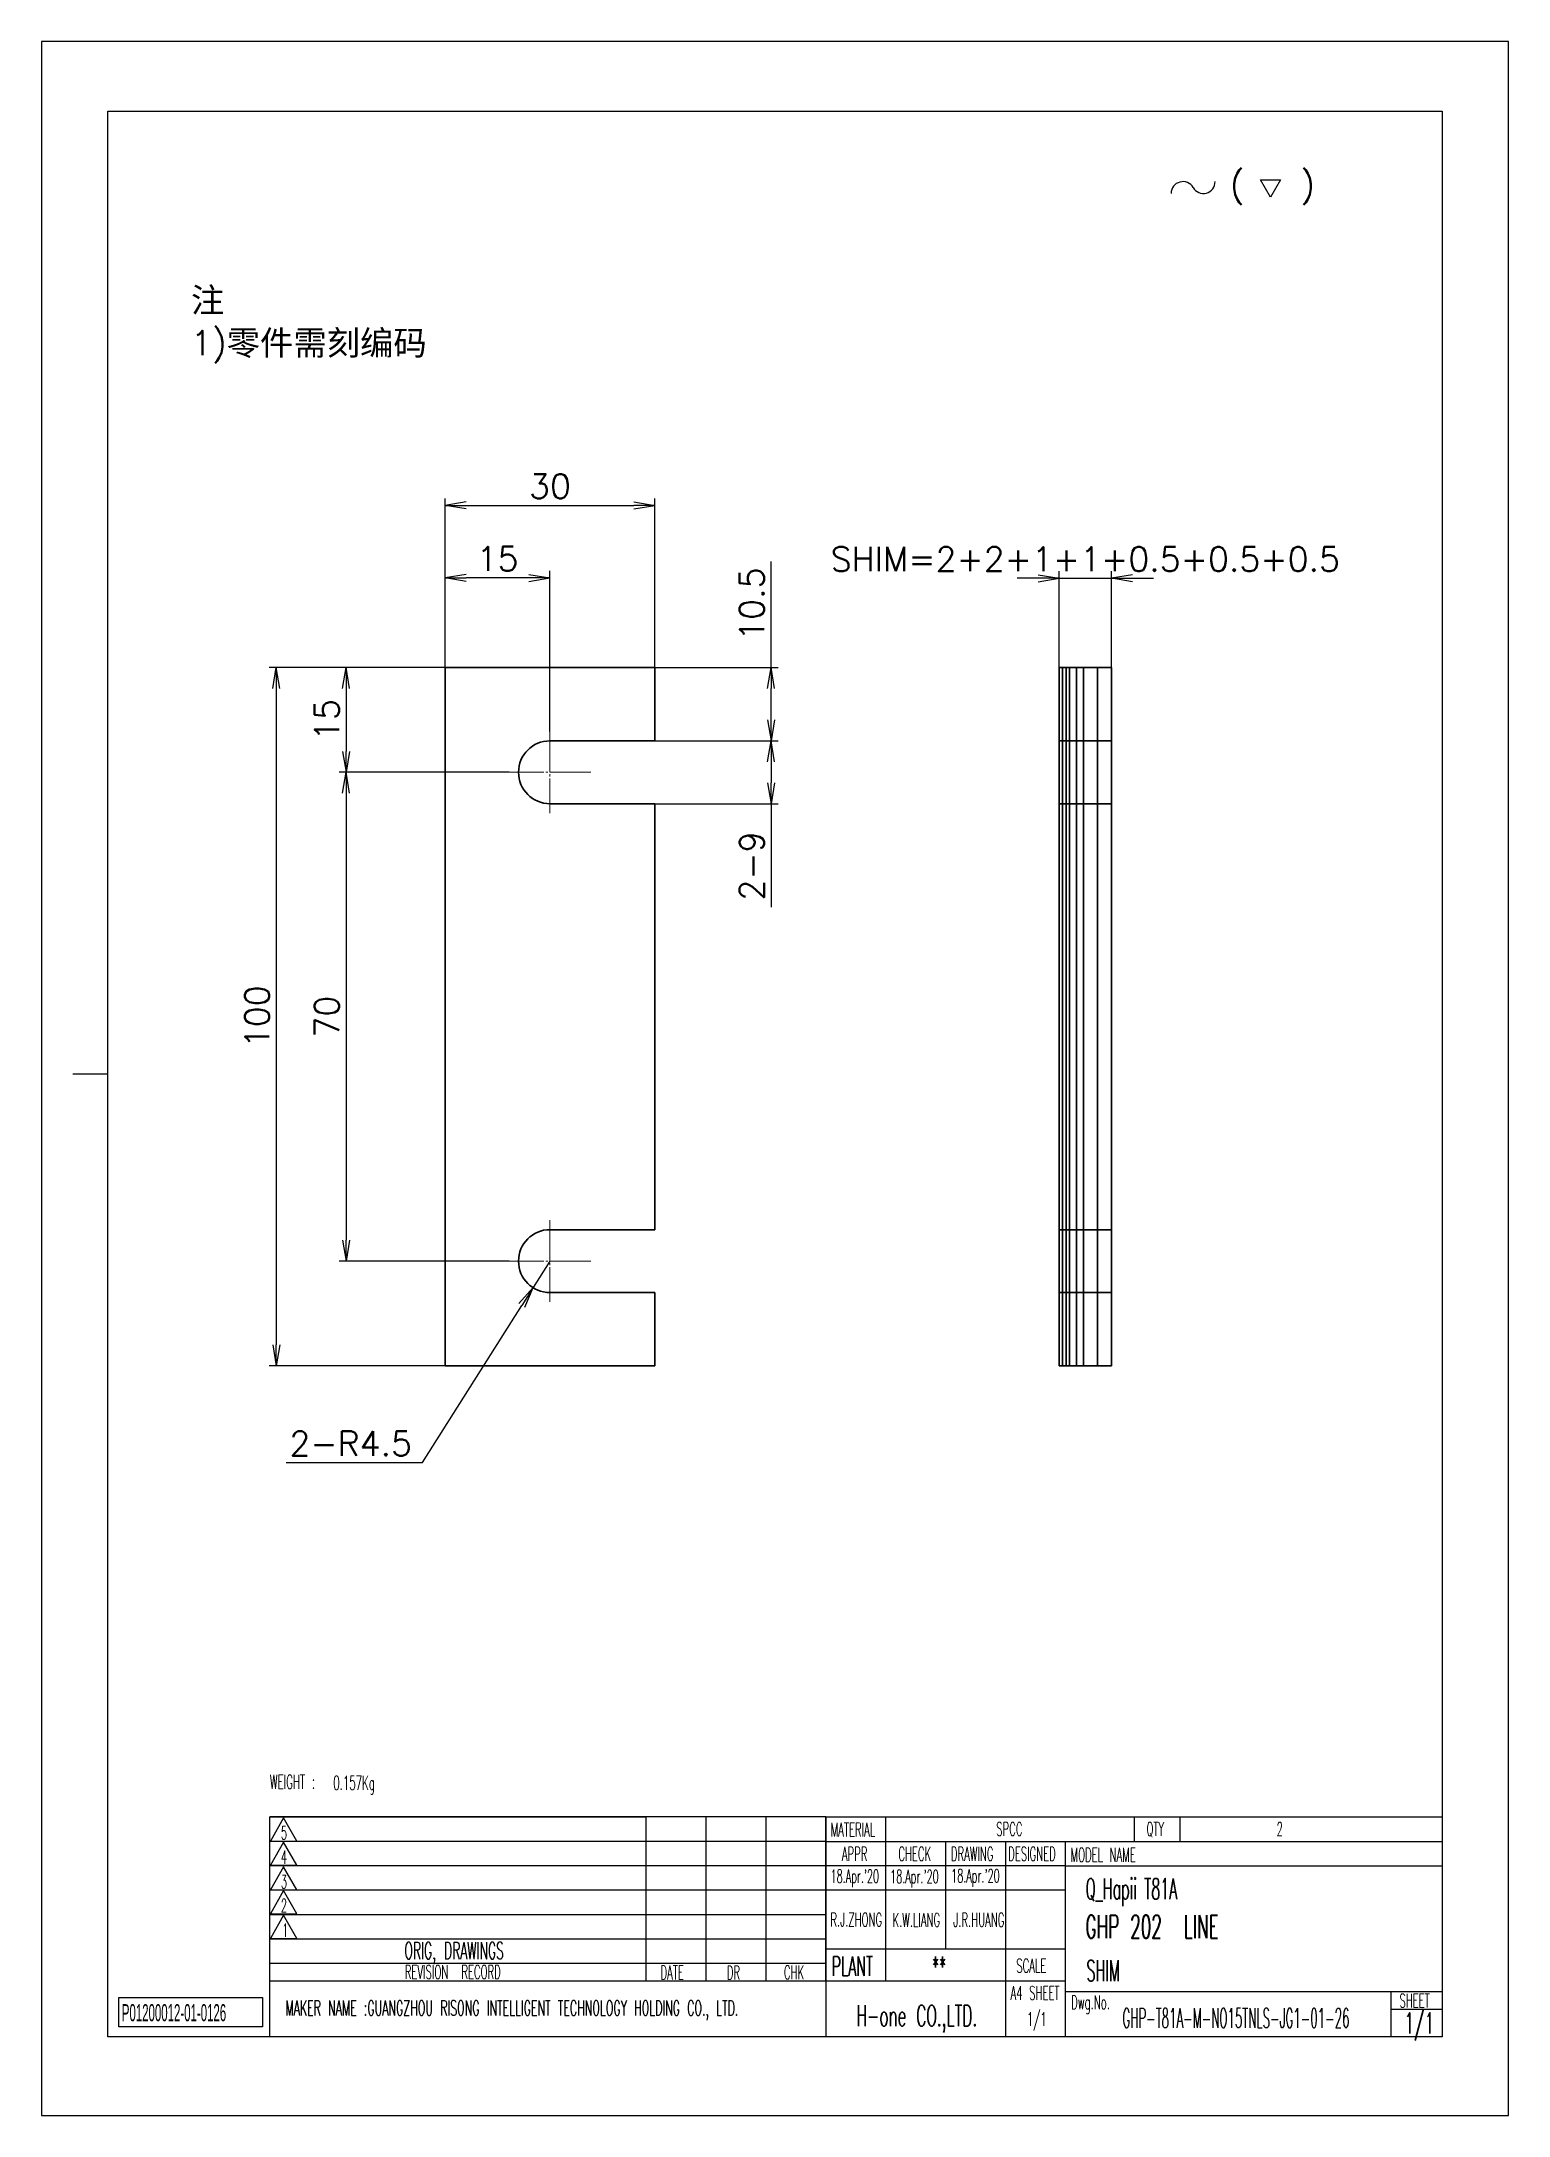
# Model space of a CAD drawing. Header units: millimetres. Extents: x -10155 to 20189, y -25550 to -22580.
# Drawn here: x 16870.3 to 17080.3, y -25547.7 to -25250.7 of the extents above; entities that cross this region are included whole.
import ezdxf
from ezdxf.enums import TextEntityAlignment as Align

# ---------------------------------------------------------------- set-up
doc = ezdxf.new("R2010")
doc.units = ezdxf.units.MM
for name, pattern in [('CENTER-HOKUTO', [23, 20, -1, 1, -1]), ('DASHED', [15, 12, -3]), ('HIDDEN-HOKUTO', [3.8, 2.5, -1.3])]:
    doc.linetypes.add(name, pattern=pattern)
for name, color, linetype, lineweight in [('AM_7', 2, 'CENTER-HOKUTO', 30), ('AM_HID', 1, 'HIDDEN-HOKUTO', 25), ('AM_VIS', 7, 'Continuous', 30)]:
    doc.layers.add(name, color=color, linetype=linetype, lineweight=lineweight)
doc.layers.add('title_frame', color=7, linetype='Continuous')
doc.layers.add('word_dim', color=253, linetype='Continuous')
doc.styles.add('MX_NOTE_STANDARD', font='txt.shx', dxfattribs={"bigfont": 'bigfont.shx'})
doc.styles.get("Standard").update_dxf_attribs({"font": 'romans.shx', "bigfont": 'bigfont.shx'})
doc.dimstyles.new('HKT 1-1', dxfattribs={"dimtxt": 3.5, "dimasz": 3, "dimexe": 1, "dimexo": 0, "dimgap": 1, "dimtad": 3, "dimdsep": 46, "dimtxsty": 'Standard', "dimblk1": 'OPEN', "dimblk2": 'OPEN', "dimsah": 1, "dimcen": 0, "dimclrd": 256, "dimclre": 256, "dimclrt": 3, "dimazin": 2, "dimtfac": 1, "dimtmove": 0, "dimatfit": 3, "dimldrblk": 'OPEN', "dimfxl": 0, "dimtolj": 1, "dimlwd": 25, "dimlwe": 25, "dimarcsym": 0})
doc.dimstyles.new('HKT 1-1$4', dxfattribs={"dimtxt": 3.5, "dimasz": 3, "dimexe": 1, "dimexo": 0, "dimgap": 1, "dimtad": 3, "dimtoh": 1, "dimdsep": 46, "dimtxsty": 'Standard', "dimblk1": 'OPEN', "dimblk2": 'OPEN', "dimsah": 1, "dimcen": 0, "dimclrd": 256, "dimclre": 256, "dimclrt": 3, "dimazin": 2, "dimtfac": 1, "dimtmove": 0, "dimatfit": 3, "dimldrblk": 'OPEN', "dimfxl": 0, "dimtolj": 1, "dimlwd": 25, "dimlwe": 25, "dimarcsym": 0})

msp = doc.modelspace()

# ---------------------------------------------------------------- texts
at = {"ltscale": 2, "char_height": 3.5, "attachment_point": 1}
for s, insert, width in [('{\\fSimSun|b0|i0|c134|p2;\\C3;注}', (16891.756, -25285.956), 10.36469), ('{\\Fromans,bigfont|c134;\\C3;1)\\fSimSun|b0|i0|c134|p2;零件需刻编码}', (16891.756, -25292.087), 96.90613)]:
    msp.add_mtext(s, dxfattribs=dict(at, insert=insert, width=width))
at = {"linetype": 'Continuous', "char_height": 3, "width": 50.9, "attachment_point": 4}
for s, insert in [('{\\W0.5;\\C3;Q_Hapii T81A}', (17019.829, -25515.717)), ('{\\Fromans,bigfont|c134;\\W0.5;\\C3;SHIM}', (17019.95, -25526.929))]:
    msp.add_mtext(s, dxfattribs=dict(at, insert=insert))
at = {"layer": 'title_frame', "color": 3, "style": 'MX_NOTE_STANDARD'}
for s, height, width, p in [('WEIGHT : ', 2, 0.5341, (16903.049, -25500.903)), ('0.157Kg', 2, 0.5341, (16912.114, -25501.036)), ('5', 1.918, 0.5341, (16904.61, -25508.149)), ('MATERIAL', 1.9728, 0.5341, (16983.322, -25507.717)), ('SPCC', 1.9728, 0.5341, (17007.023, -25507.631)), ('QTY', 1.9728, 0.5341, (17028.523, -25507.631)), ('2', 1.973, 0.5341, (17047.151, -25507.631)), ('APPR', 1.9728, 0.5341, (16984.918, -25511.188)), ('CHECK', 1.9728, 0.5341, (16993.014, -25511.188)), ('DRAWING', 1.9728, 0.5341, (17000.533, -25511.188)), ('DESIGNED', 1.9728, 0.5341, (17008.725, -25511.188)), ('4', 1.918, 0.5341, (16904.61, -25511.627)), ('MODEL NAME', 1.9728, 0.5341, (17017.653, -25511.338)), ('3', 1.918, 0.5341, (16904.61, -25515.156)), ("18.Apr.'20", 1.9, 0.5341, (16983.297, -25514.354)), ("18.Apr.'20", 1.9, 0.5341, (16991.825, -25514.397)), ("18.Apr.'20", 1.9, 0.5341, (17000.558, -25514.288)), ('2', 1.918, 0.5341, (16904.61, -25518.569)), ('1', 1.918, 0.5341, (16904.806, -25522.099)), ('GHP 202  LINE', 3.3, 0.5341, (17019.791, -25522.286)), ('ORIG, DRAWINGS', 2.4112, 0.5341, (16922.299, -25525.268)), ('REVISION  RECORD', 1.9728, 0.5341, (16922.349, -25528.106)), ('DATE', 1.9728, 0.5341, (16958.962, -25528.187)), ('DR', 1.9728, 0.5341, (16968.456, -25528.198)), ('CHK', 1.9728, 0.5341, (16976.633, -25528.164)), ('PLANT', 2.74, 0.5341, (16983.486, -25527.66)), ('**', 2.74, 0.5341, (16997.843, -25527.66)), ('SCALE', 1.9728, 0.5341, (17009.901, -25527.211)), ('A4 SHEET', 1.9728, 0.5341, (17009.08, -25531.106)), ('MAKER NAME :GUANGZHOU RISONG INTELLIGENT TECHNOLOGY HOLDING CO., LTD.', 2.16, 0.5341, (16905.249, -25533.363)), ('H-one CO.,LTD.', 3, 0.5341, (16987.006, -25534.88)), ('1/1', 1.9728, 0.5341, (17011.431, -25534.86)), ('Dwg.No.', 1.9728, 0.5341, (17017.739, -25532.452)), ('GHP-T81A-M-NO15TNLS-JG1-01-26', 2.8, 0.441, (17025.096, -25535.123)), ('SHEET', 1.9728, 0.5341, (17064.74, -25532.218)), ('1/1', 3, 0.5341, (17065.457, -25535.954))]:
    msp.add_text(s, height=height, dxfattribs=dict(at, width=width)).set_placement(p)
at = {"layer": 'title_frame', "color": 3, "style": 'MX_NOTE_STANDARD', "width": 0.5341}
for s, p in [('R.J.ZHONG', (16986.982, -25521.223)), ('K.W.LIANG', (16995.577, -25521.244)), (' J.R.HUANG', (17004.056, -25521.241))]:
    msp.add_text(s, height=1.9728, dxfattribs=at).set_placement(p, align=Align.BOTTOM_CENTER)
at = {"layer": 'title_frame', "color": 3, "insert": (16881.849, -25531.732), "char_height": 2.45, "width": 4.1107, "attachment_point": 1, "style": 'MX_NOTE_STANDARD'}
msp.add_mtext('{\\f3 of 9 Barcode|b0|i0|c0|p82;\\W0.5;P01200012-01\\f3 of 9 Barcode|b0|i0|c134|p82;-0126}', dxfattribs=at)

# ---------------------------------------------------------------- blocks, each defined once
blk = doc.blocks.new('_Open')
at = {"color": 0, "lineweight": -2}
for p, q in [((-1, 0.167), (0, 0)), ((-1, -0.167), (0, 0)), ((0, 0), (-1, 0))]:
    blk.add_line(p, q, dxfattribs=at)
blk = doc.blocks.new('*D535')
at = {"layer": 'DEFPOINTS', "color": 0, "ltscale": 2}
for p in [(16958.13, -25350.83), (16958.13, -25359.83), (16974.79, -25359.83)]:
    blk.add_point(p, dxfattribs=at)
at = {"layer": 'word_dim', "lineweight": 25, "ltscale": 2}
for p, q in [((16958.13, -25350.83), (16975.79, -25350.83)), ((16974.79, -25353.83), (16974.79, -25356.83)), ((16958.13, -25359.83), (16975.79, -25359.83)), ((16974.79, -25359.83), (16974.79, -25374.66))]:
    blk.add_line(p, q, dxfattribs=at)
at = {"layer": 'word_dim', "lineweight": 25, "ltscale": 2, "xscale": 3, "yscale": 3, "zscale": 3}
for p, rotation in [((16974.79, -25350.83), 90), ((16974.79, -25359.83), 270)]:
    blk.add_blockref('_Open', p, dxfattribs=dict(at, rotation=rotation))
at = {"layer": 'word_dim', "color": 3, "ltscale": 2, "insert": (16972.04, -25368.75), "char_height": 3.5, "attachment_point": 5, "rotation": 90}
blk.add_mtext('\\A1;{\\Fromans,bigfont|c134;2-}9', dxfattribs=at)
blk = doc.blocks.new('*D536')
at = {"layer": 'DEFPOINTS', "color": 0, "ltscale": 2}
for p in [(16958.13, -25340.33), (16974.79, -25340.33), (16958.13, -25350.83)]:
    blk.add_point(p, dxfattribs=at)
at = {"layer": 'word_dim', "lineweight": 25, "ltscale": 2}
for p, q in [((16974.79, -25340.33), (16974.79, -25325.16)), ((16958.13, -25340.33), (16975.79, -25340.33)), ((16974.79, -25347.83), (16974.79, -25343.33)), ((16958.13, -25350.83), (16975.79, -25350.83))]:
    blk.add_line(p, q, dxfattribs=at)
at = {"layer": 'word_dim', "lineweight": 25, "ltscale": 2, "xscale": 3, "yscale": 3, "zscale": 3}
for p, rotation in [((16974.79, -25340.33), 90), ((16974.79, -25350.83), 270)]:
    blk.add_blockref('_Open', p, dxfattribs=dict(at, rotation=rotation))
at = {"layer": 'word_dim', "color": 3, "ltscale": 2, "insert": (16972.04, -25331.25), "char_height": 3.5, "attachment_point": 5, "rotation": 90}
blk.add_mtext('\\A1;10.5', dxfattribs=at)
blk = doc.blocks.new('*D537')
at = {"layer": 'DEFPOINTS', "color": 0, "ltscale": 2}
for p in [(16928.13, -25327.5), (16928.13, -25340.33), (16943.13, -25349.48)]:
    blk.add_point(p, dxfattribs=at)
at = {"layer": 'word_dim', "lineweight": 25, "ltscale": 2}
for p, q in [((16928.13, -25340.33), (16928.13, -25326.5)), ((16940.13, -25327.5), (16931.13, -25327.5)), ((16943.13, -25349.48), (16943.13, -25326.5))]:
    blk.add_line(p, q, dxfattribs=at)
at = {"layer": 'word_dim', "lineweight": 25, "ltscale": 2, "xscale": 3, "yscale": 3, "zscale": 3, "rotation": 180}
blk.add_blockref('_Open', (16928.13, -25327.5), dxfattribs=at)
at = {"layer": 'word_dim', "lineweight": 25, "ltscale": 2, "xscale": 3, "yscale": 3, "zscale": 3}
blk.add_blockref('_Open', (16943.13, -25327.5), dxfattribs=at)
at = {"layer": 'word_dim', "color": 3, "ltscale": 2, "insert": (16935.63, -25324.75), "char_height": 3.5, "attachment_point": 5}
blk.add_mtext('\\A1;15', dxfattribs=at)
blk = doc.blocks.new('*D538')
at = {"layer": 'DEFPOINTS', "color": 0, "ltscale": 2}
for p in [(16958.13, -25317.12), (16928.13, -25340.33), (16958.13, -25340.33)]:
    blk.add_point(p, dxfattribs=at)
at = {"layer": 'word_dim', "lineweight": 25, "ltscale": 2}
for p, q in [((16928.13, -25340.33), (16928.13, -25316.12)), ((16958.13, -25340.33), (16958.13, -25316.12)), ((16931.13, -25317.12), (16955.13, -25317.12))]:
    blk.add_line(p, q, dxfattribs=at)
at = {"layer": 'word_dim', "lineweight": 25, "ltscale": 2, "xscale": 3, "yscale": 3, "zscale": 3, "rotation": 180}
blk.add_blockref('_Open', (16928.13, -25317.12), dxfattribs=at)
at = {"layer": 'word_dim', "lineweight": 25, "ltscale": 2, "xscale": 3, "yscale": 3, "zscale": 3}
blk.add_blockref('_Open', (16958.13, -25317.12), dxfattribs=at)
at = {"layer": 'word_dim', "color": 3, "ltscale": 2, "insert": (16943.13, -25314.37), "char_height": 3.5, "attachment_point": 5}
blk.add_mtext('\\A1;30', dxfattribs=at)
blk = doc.blocks.new('*D539')
at = {"layer": 'DEFPOINTS', "color": 0, "ltscale": 2}
for p in [(16928.13, -25340.33), (16913.94, -25355.33), (16937.28, -25355.33)]:
    blk.add_point(p, dxfattribs=at)
at = {"layer": 'word_dim', "lineweight": 25, "ltscale": 2}
for p, q in [((16928.13, -25340.33), (16912.94, -25340.33)), ((16913.94, -25343.33), (16913.94, -25352.33)), ((16937.28, -25355.33), (16912.94, -25355.33))]:
    blk.add_line(p, q, dxfattribs=at)
at = {"layer": 'word_dim', "lineweight": 25, "ltscale": 2, "xscale": 3, "yscale": 3, "zscale": 3}
for p, rotation in [((16913.94, -25340.33), 90), ((16913.94, -25355.33), 270)]:
    blk.add_blockref('_Open', p, dxfattribs=dict(at, rotation=rotation))
at = {"layer": 'word_dim', "color": 3, "ltscale": 2, "insert": (16911.19, -25347.83), "char_height": 3.5, "attachment_point": 5, "rotation": 90}
blk.add_mtext('\\A1;15', dxfattribs=at)
blk = doc.blocks.new('*D540')
at = {"layer": 'DEFPOINTS', "color": 0, "ltscale": 2}
for p in [(16937.28, -25355.33), (16913.94, -25425.33), (16937.28, -25425.33)]:
    blk.add_point(p, dxfattribs=at)
at = {"layer": 'word_dim', "lineweight": 25, "ltscale": 2}
for p, q in [((16937.28, -25355.33), (16912.94, -25355.33)), ((16913.94, -25358.33), (16913.94, -25422.33)), ((16937.28, -25425.33), (16912.94, -25425.33))]:
    blk.add_line(p, q, dxfattribs=at)
at = {"layer": 'word_dim', "lineweight": 25, "ltscale": 2, "xscale": 3, "yscale": 3, "zscale": 3}
for p, rotation in [((16913.94, -25355.33), 90), ((16913.94, -25425.33), 270)]:
    blk.add_blockref('_Open', p, dxfattribs=dict(at, rotation=rotation))
at = {"layer": 'word_dim', "color": 3, "ltscale": 2, "insert": (16911.19, -25390.33), "char_height": 3.5, "attachment_point": 5, "rotation": 90}
blk.add_mtext('\\A1;70', dxfattribs=at)
blk = doc.blocks.new('*D541')
at = {"layer": 'DEFPOINTS', "color": 0, "ltscale": 2}
for p in [(16928.13, -25340.33), (16903.96, -25440.33), (16928.13, -25440.33)]:
    blk.add_point(p, dxfattribs=at)
at = {"layer": 'word_dim', "lineweight": 25, "ltscale": 2}
for p, q in [((16928.13, -25340.33), (16902.96, -25340.33)), ((16903.96, -25343.33), (16903.96, -25437.33)), ((16928.13, -25440.33), (16902.96, -25440.33))]:
    blk.add_line(p, q, dxfattribs=at)
at = {"layer": 'word_dim', "lineweight": 25, "ltscale": 2, "xscale": 3, "yscale": 3, "zscale": 3}
for p, rotation in [((16903.96, -25340.33), 90), ((16903.96, -25440.33), 270)]:
    blk.add_blockref('_Open', p, dxfattribs=dict(at, rotation=rotation))
at = {"layer": 'word_dim', "color": 3, "ltscale": 2, "insert": (16901.21, -25390.33), "char_height": 3.5, "attachment_point": 5, "rotation": 90}
blk.add_mtext('\\A1;100', dxfattribs=at)
blk = doc.blocks.new('*D542')
at = {"layer": 'DEFPOINTS', "color": 0, "ltscale": 2}
for p in [(16943.13, -25425.33), (16940.73, -25429.13)]:
    blk.add_point(p, dxfattribs=at)
at = {"layer": 'word_dim', "lineweight": 25, "ltscale": 2}
for p, q in [((16943.13, -25425.33), (16940.73, -25429.13)), ((16924.87, -25454.19), (16939.12, -25431.67)), ((16905.37, -25454.19), (16924.87, -25454.19))]:
    blk.add_line(p, q, dxfattribs=at)
at = {"layer": 'word_dim', "lineweight": 25, "ltscale": 2, "xscale": 3, "yscale": 3, "zscale": 3, "rotation": 57.67929758869163}
blk.add_blockref('_Open', (16940.73, -25429.13), dxfattribs=at)
at = {"layer": 'word_dim', "color": 3, "ltscale": 2, "insert": (16914.62, -25451.44), "char_height": 3.5, "attachment_point": 5}
blk.add_mtext('\\A1;{\\Fromans,bigfont|c134;2-}R4.5', dxfattribs=at)
blk = doc.blocks.new('*D543')
at = {"layer": 'DEFPOINTS', "color": 0, "ltscale": 2}
for p in [(17023.53, -25327.55), (17016.03, -25340.33), (17023.53, -25340.33)]:
    blk.add_point(p, dxfattribs=at)
at = {"layer": 'word_dim', "lineweight": 25, "ltscale": 2}
for p, q in [((17013.03, -25327.55), (17010.03, -25327.55)), ((17016.03, -25340.33), (17016.03, -25326.55)), ((17016.03, -25327.55), (17023.53, -25327.55)), ((17023.53, -25340.33), (17023.53, -25326.55)), ((17026.53, -25327.55), (17029.53, -25327.55))]:
    blk.add_line(p, q, dxfattribs=at)
at = {"layer": 'word_dim', "lineweight": 25, "ltscale": 2, "xscale": 3, "yscale": 3, "zscale": 3}
blk.add_blockref('_Open', (17016.03, -25327.55), dxfattribs=at)
at = {"layer": 'word_dim', "lineweight": 25, "ltscale": 2, "xscale": 3, "yscale": 3, "zscale": 3, "rotation": 180}
blk.add_blockref('_Open', (17023.53, -25327.55), dxfattribs=at)
at = {"layer": 'word_dim', "color": 3, "ltscale": 2, "insert": (17019.78, -25324.8), "char_height": 3.5, "attachment_point": 5}
blk.add_mtext('\\A1;SHIM=2+2+1+1+0.5+0.5+0.5', dxfattribs=at)
blk = doc.blocks.new('shiage0')
at = {"layer": 'word_dim', "color": 3, "linetype": 'Continuous'}
for centre, start, end in [((1.69, 0), 30, 180), ((4.61, 1.69), 210, 0)]:
    blk.add_arc(centre, 1.69, start, end, dxfattribs=at)
blk = doc.blocks.new('12')
at = {"layer": 'title_frame', "color": 3, "linetype": 'Continuous'}
blk.add_lwpolyline([(20.46, 3.03), (19.01, 5.53), (21.9, 5.53)], close=True, dxfattribs=at)
blk.add_blockref('shiage0', (6.23, 3.56), dxfattribs=at)
blk.add_text('(   )', height=3.5, dxfattribs=at).set_placement((14.64, 3.08))

# ---------------------------------------------------------------- dimensions: what is measured, and where the dimension line sits
at = {"layer": 'word_dim', "ltscale": 2}
for base, p1, p2, picture, middle in [((16958.134, -25317.119), (16928.134, -25340.33), (16958.134, -25340.33), '*D538', (16943.134, -25314.369)), ((16928.134, -25327.499), (16943.134, -25349.48), (16928.134, -25340.33), '*D537', (16935.634, -25324.749))]:
    dim = msp.add_linear_dim(base=base, p1=p1, p2=p2, dimstyle='HKT 1-1', override={"dimtfac": 0.5}, dxfattribs=at)
    dim.commit()
    dim.dimension.update_dxf_attribs({"geometry": picture, "text_midpoint": middle})
for base, p1, p2, picture, middle in [((16974.787, -25340.33), (16958.134, -25350.83), (16958.134, -25340.33), '*D536', (16972.037, -25331.246)), ((16903.959, -25440.33), (16928.134, -25340.33), (16928.134, -25440.33), '*D541', (16901.209, -25390.33)), ((16913.942, -25355.33), (16928.134, -25340.33), (16937.284, -25355.33), '*D539', (16911.192, -25347.83)), ((16913.942, -25425.33), (16937.284, -25355.33), (16937.284, -25425.33), '*D540', (16911.192, -25390.33))]:
    dim = msp.add_linear_dim(base=base, p1=p1, p2=p2, angle=90, dimstyle='HKT 1-1', override={"dimtfac": 0.5}, dxfattribs=at)
    dim.commit()
    dim.dimension.update_dxf_attribs({"geometry": picture, "text_midpoint": middle})
dim = msp.add_linear_dim(base=(17023.526, -25327.554), p1=(17016.026, -25340.33), p2=(17023.526, -25340.33), text='SHIM=2+2+1+1+0.5+0.5+0.5', dimstyle='HKT 1-1', override={"dimtfac": 0.5}, dxfattribs=at)
dim.commit()
dim.dimension.update_dxf_attribs({"geometry": '*D543', "text_midpoint": (17019.776, -25327.554), "dimtype": 160})
dim = msp.add_linear_dim(base=(16974.787, -25359.83), p1=(16958.134, -25350.83), p2=(16958.134, -25359.83), angle=90, text='{\\Fromans,bigfont|c134;2-}<>', dimstyle='HKT 1-1', override={"dimtfac": 0.5}, dxfattribs=at)
dim.commit()
dim.dimension.update_dxf_attribs({"geometry": '*D535', "text_midpoint": (16972.037, -25368.746)})
dim = msp.add_radius_dim(center=(16943.134, -25425.33), mpoint=(16940.728, -25429.132), text='{\\Fromans,bigfont|c134;2-}<>', dimstyle='HKT 1-1$4', override={"dimtfac": 0.5}, dxfattribs=at)
dim.commit()
dim.dimension.update_dxf_attribs({"geometry": '*D542', "text_midpoint": (16914.623, -25454.192), "dimtype": 164})

# ---------------------------------------------------------------- linework, layer by layer
at = {"linetype": 'Continuous'}
msp.add_line((17016.95, -25511.929), (17070.85, -25511.929), dxfattribs=at)
at = {"layer": 'AM_7', "lineweight": 13, "ltscale": 0.2925}
for p, q in [((16943.134, -25349.48), (16943.134, -25361.18)), ((16948.984, -25355.33), (16937.284, -25355.33)), ((16943.134, -25419.48), (16943.134, -25431.18)), ((16948.984, -25425.33), (16937.284, -25425.33))]:
    msp.add_line(p, q, dxfattribs=at)
at = {"layer": 'AM_HID', "color": 1, "linetype": 'DASHED'}
for p, q in [((16928.134, -25340.33), (16958.134, -25340.33)), ((16958.134, -25359.83), (16958.134, -25420.83))]:
    msp.add_line(p, q, dxfattribs=at)
at = {"layer": 'AM_HID', "color": 1, "linetype": 'DASHED', "ltscale": 0.2625}
for p, q in [((16958.134, -25340.33), (16958.134, -25350.83)), ((16958.134, -25429.83), (16958.134, -25440.33))]:
    msp.add_line(p, q, dxfattribs=at)
at = {"layer": 'AM_HID', "color": 1, "linetype": 'DASHED', "ltscale": 0.375}
msp.add_line((16943.134, -25429.83), (16958.134, -25429.83), dxfattribs=at)
at = {"layer": 'AM_HID', "color": 1, "linetype": 'DASHED'}
for centre, start, end in [((16943.134, -25355.33), 90, 270), ((16943.134, -25355.33), 90.00003, 269.99997), ((16943.134, -25355.33), 90.00003, 269.99997), ((16943.134, -25355.33), 90.00003, 269.99997), ((16943.134, -25355.33), 90.00003, 269.99997), ((16943.134, -25355.33), 90.00003, 269.99997), ((16943.134, -25425.33), 90, 270), ((16943.134, -25425.33), 90.00003, 269.99997), ((16943.134, -25425.33), 90.00003, 269.99997), ((16943.134, -25425.33), 90.00003, 269.99997), ((16943.134, -25425.33), 90.00003, 269.99997), ((16943.134, -25425.33), 90.00003, 269.99997)]:
    msp.add_arc(centre, 4.5, start, end, dxfattribs=at)
at = {"layer": 'AM_VIS'}
for p, q in [((16928.134, -25440.33), (16928.134, -25340.33)), ((16928.134, -25440.33), (16928.134, -25340.33)), ((16928.134, -25340.33), (16958.134, -25340.33)), ((16958.134, -25359.83), (16958.134, -25420.83)), ((17016.026, -25359.83), (17016.026, -25420.83)), ((17016.526, -25359.83), (17016.526, -25420.83)), ((17016.526, -25359.83), (17016.526, -25420.83)), ((17017.026, -25359.83), (17017.026, -25420.83)), ((17017.026, -25359.83), (17017.026, -25420.83)), ((17017.526, -25359.83), (17017.526, -25420.83)), ((17017.526, -25359.83), (17017.526, -25420.83)), ((17018.526, -25359.83), (17018.526, -25420.83)), ((17018.526, -25359.83), (17018.526, -25420.83)), ((17019.526, -25359.83), (17019.526, -25420.83)), ((17019.526, -25359.83), (17019.526, -25420.83)), ((17021.526, -25359.83), (17021.526, -25420.83)), ((17021.526, -25359.83), (17021.526, -25420.83)), ((17023.526, -25420.83), (17023.526, -25359.83)), ((16958.134, -25440.33), (16928.134, -25440.33)), ((16958.134, -25440.33), (16928.134, -25440.33))]:
    msp.add_line(p, q, dxfattribs=at)
at = {"layer": 'AM_VIS', "ltscale": 0.2625}
for p, q in [((16958.134, -25340.33), (16958.134, -25350.83)), ((17016.026, -25340.33), (17016.026, -25350.83)), ((17016.526, -25340.33), (17016.526, -25350.83)), ((17016.526, -25340.33), (17016.526, -25350.83)), ((17017.026, -25340.33), (17017.026, -25350.83)), ((17017.026, -25340.33), (17017.026, -25350.83)), ((17017.526, -25340.33), (17017.526, -25350.83)), ((17017.526, -25340.33), (17017.526, -25350.83)), ((17018.526, -25340.33), (17018.526, -25350.83)), ((17018.526, -25340.33), (17018.526, -25350.83)), ((17019.526, -25340.33), (17019.526, -25350.83)), ((17019.526, -25340.33), (17019.526, -25350.83)), ((17021.526, -25340.33), (17021.526, -25350.83)), ((17021.526, -25340.33), (17021.526, -25350.83)), ((17023.526, -25350.83), (17023.526, -25340.33)), ((16958.134, -25429.83), (16958.134, -25440.33)), ((17016.026, -25429.83), (17016.026, -25440.33)), ((17016.526, -25429.83), (17016.526, -25440.33)), ((17016.526, -25429.83), (17016.526, -25440.33)), ((17017.026, -25429.83), (17017.026, -25440.33)), ((17017.026, -25429.83), (17017.026, -25440.33)), ((17017.526, -25429.83), (17017.526, -25440.33)), ((17017.526, -25429.83), (17017.526, -25440.33)), ((17018.526, -25429.83), (17018.526, -25440.33)), ((17018.526, -25429.83), (17018.526, -25440.33)), ((17019.526, -25429.83), (17019.526, -25440.33)), ((17019.526, -25429.83), (17019.526, -25440.33)), ((17021.526, -25429.83), (17021.526, -25440.33)), ((17021.526, -25429.83), (17021.526, -25440.33)), ((17023.526, -25440.33), (17023.526, -25429.83))]:
    msp.add_line(p, q, dxfattribs=at)
at = {"layer": 'AM_VIS', "ltscale": 0.0125}
for p, q in [((17016.526, -25340.33), (17016.026, -25340.33)), ((17017.026, -25340.33), (17016.526, -25340.33)), ((17017.526, -25340.33), (17017.026, -25340.33)), ((17016.526, -25350.83), (17016.026, -25350.83)), ((17017.026, -25350.83), (17016.526, -25350.83)), ((17017.526, -25350.83), (17017.026, -25350.83)), ((17016.526, -25359.83), (17016.026, -25359.83)), ((17017.026, -25359.83), (17016.526, -25359.83)), ((17017.526, -25359.83), (17017.026, -25359.83)), ((17016.526, -25420.83), (17016.026, -25420.83)), ((17017.026, -25420.83), (17016.526, -25420.83)), ((17017.526, -25420.83), (17017.026, -25420.83)), ((17016.526, -25429.83), (17016.026, -25429.83)), ((17017.026, -25429.83), (17016.526, -25429.83)), ((17017.526, -25429.83), (17017.026, -25429.83)), ((17016.526, -25440.33), (17016.026, -25440.33)), ((17017.026, -25440.33), (17016.526, -25440.33)), ((17017.526, -25440.33), (17017.026, -25440.33))]:
    msp.add_line(p, q, dxfattribs=at)
at = {"layer": 'AM_VIS', "ltscale": 0.025}
for p, q in [((17018.526, -25340.33), (17017.526, -25340.33)), ((17019.526, -25340.33), (17018.526, -25340.33)), ((17018.526, -25350.83), (17017.526, -25350.83)), ((17019.526, -25350.83), (17018.526, -25350.83)), ((17018.526, -25359.83), (17017.526, -25359.83)), ((17019.526, -25359.83), (17018.526, -25359.83)), ((17018.526, -25420.83), (17017.526, -25420.83)), ((17019.526, -25420.83), (17018.526, -25420.83)), ((17018.526, -25429.83), (17017.526, -25429.83)), ((17019.526, -25429.83), (17018.526, -25429.83)), ((17018.526, -25440.33), (17017.526, -25440.33)), ((17019.526, -25440.33), (17018.526, -25440.33))]:
    msp.add_line(p, q, dxfattribs=at)
at = {"layer": 'AM_VIS', "ltscale": 0.05}
for p, q in [((17021.526, -25340.33), (17019.526, -25340.33)), ((17021.526, -25340.33), (17023.526, -25340.33)), ((17021.526, -25350.83), (17019.526, -25350.83)), ((17021.526, -25350.83), (17023.526, -25350.83)), ((17021.526, -25359.83), (17019.526, -25359.83)), ((17021.526, -25359.83), (17023.526, -25359.83)), ((17021.526, -25420.83), (17019.526, -25420.83)), ((17021.526, -25420.83), (17023.526, -25420.83)), ((17021.526, -25429.83), (17019.526, -25429.83)), ((17021.526, -25429.83), (17023.526, -25429.83)), ((17021.526, -25440.33), (17019.526, -25440.33)), ((17021.526, -25440.33), (17023.526, -25440.33))]:
    msp.add_line(p, q, dxfattribs=at)
at = {"layer": 'AM_VIS', "ltscale": 0.375}
for p, q in [((16958.134, -25350.83), (16943.134, -25350.83)), ((16958.134, -25350.83), (16943.134, -25350.83)), ((16943.134, -25359.83), (16958.134, -25359.83)), ((16943.134, -25359.83), (16958.134, -25359.83)), ((16958.134, -25420.83), (16943.134, -25420.83)), ((16958.134, -25420.83), (16943.134, -25420.83)), ((16943.134, -25429.83), (16958.134, -25429.83))]:
    msp.add_line(p, q, dxfattribs=at)
at = {"layer": 'AM_VIS', "ltscale": 0.225}
for p, q in [((17016.026, -25350.83), (17016.026, -25359.83)), ((17016.526, -25350.83), (17016.526, -25359.83)), ((17016.526, -25350.83), (17016.526, -25359.83)), ((17017.026, -25350.83), (17017.026, -25359.83)), ((17017.026, -25350.83), (17017.026, -25359.83)), ((17017.526, -25350.83), (17017.526, -25359.83)), ((17017.526, -25350.83), (17017.526, -25359.83)), ((17018.526, -25350.83), (17018.526, -25359.83)), ((17018.526, -25350.83), (17018.526, -25359.83)), ((17019.526, -25350.83), (17019.526, -25359.83)), ((17019.526, -25350.83), (17019.526, -25359.83)), ((17021.526, -25350.83), (17021.526, -25359.83)), ((17021.526, -25350.83), (17021.526, -25359.83)), ((17023.526, -25350.83), (17023.526, -25359.83)), ((17016.026, -25420.83), (17016.026, -25429.83)), ((17016.526, -25420.83), (17016.526, -25429.83)), ((17016.526, -25420.83), (17016.526, -25429.83)), ((17017.026, -25420.83), (17017.026, -25429.83)), ((17017.026, -25420.83), (17017.026, -25429.83)), ((17017.526, -25420.83), (17017.526, -25429.83)), ((17017.526, -25420.83), (17017.526, -25429.83)), ((17018.526, -25420.83), (17018.526, -25429.83)), ((17018.526, -25420.83), (17018.526, -25429.83)), ((17019.526, -25420.83), (17019.526, -25429.83)), ((17019.526, -25420.83), (17019.526, -25429.83)), ((17021.526, -25420.83), (17021.526, -25429.83)), ((17021.526, -25420.83), (17021.526, -25429.83)), ((17023.526, -25429.83), (17023.526, -25420.83))]:
    msp.add_line(p, q, dxfattribs=at)
at = {"layer": 'AM_VIS'}
for centre in [(16943.134, -25355.33), (16943.134, -25425.33)]:
    msp.add_arc(centre, 4.5, 90.00003, 269.99997, dxfattribs=at)
at = {"layer": 'title_frame'}
for p, q in [((16879.85, -25260.679), (17070.85, -25260.679)), ((16879.85, -25536.429), (16879.85, -25260.679)), ((16884.85, -25260.679), (17070.85, -25260.679)), ((17070.85, -25260.679), (17070.85, -25536.429)), ((16879.85, -25398.554), (16874.85, -25398.554)), ((16903.025, -25536.429), (16903.025, -25504.929)), ((16903.025, -25504.929), (16956.925, -25504.929)), ((16982.65, -25504.929), (16903.025, -25504.929)), ((16905.005, -25505.053), (16903.125, -25508.375)), ((16906.885, -25508.375), (16905.005, -25505.053)), ((16956.925, -25528.429), (16956.925, -25504.929)), ((16965.5, -25528.429), (16965.5, -25504.929)), ((16965.5, -25528.429), (16965.5, -25504.929)), ((16974.075, -25528.429), (16974.075, -25504.929)), ((16974.075, -25528.429), (16974.075, -25504.929)), ((16982.65, -25504.929), (16982.65, -25508.429)), ((16982.65, -25528.429), (16982.65, -25504.929)), ((16982.65, -25504.929), (16982.65, -25536.429)), ((16982.65, -25504.929), (16982.65, -25536.429)), ((16982.65, -25504.929), (17070.85, -25504.929)), ((16991.225, -25528.429), (16991.225, -25504.929)), ((17026.75, -25504.929), (17026.75, -25508.429)), ((17033.323, -25504.929), (17033.323, -25508.429)), ((16956.925, -25508.429), (16903.025, -25508.429)), ((16982.65, -25508.429), (16903.025, -25508.429)), ((16903.125, -25508.375), (16906.885, -25508.375)), ((16905.005, -25508.53), (16903.125, -25511.852)), ((16906.885, -25511.852), (16905.005, -25508.53)), ((16982.65, -25508.429), (17070.85, -25508.429)), ((16999.8, -25523.833), (16999.8, -25508.429)), ((17008.375, -25536.429), (17008.375, -25508.429)), ((17016.95, -25536.429), (17016.95, -25508.429)), ((16956.925, -25511.929), (16903.025, -25511.929)), ((16982.65, -25511.929), (16903.025, -25511.929)), ((16903.125, -25511.852), (16906.885, -25511.852)), ((16905.005, -25512.06), (16903.125, -25515.382)), ((16906.885, -25515.382), (16905.005, -25512.06)), ((17016.95, -25511.929), (16982.65, -25511.929)), ((16956.925, -25515.429), (16903.025, -25515.429)), ((16982.65, -25515.429), (16903.025, -25515.429)), ((16903.125, -25515.382), (16906.885, -25515.382)), ((16905.005, -25515.473), (16903.125, -25518.795)), ((16906.885, -25518.795), (16905.005, -25515.473)), ((17016.95, -25515.429), (16982.65, -25515.429)), ((16956.925, -25518.929), (16903.025, -25518.929)), ((16982.65, -25518.929), (16903.025, -25518.929)), ((16903.125, -25518.795), (16906.885, -25518.795)), ((16905.005, -25519.002), (16903.125, -25522.325)), ((16906.885, -25522.325), (16905.005, -25519.002)), ((16956.925, -25522.429), (16903.025, -25522.429)), ((16982.65, -25522.429), (16903.025, -25522.429)), ((16903.125, -25522.325), (16906.885, -25522.325)), ((16982.65, -25523.833), (17016.95, -25523.833)), ((16956.925, -25525.929), (16903.025, -25525.929)), ((16982.65, -25525.929), (16903.025, -25525.929)), ((16982.65, -25528.429), (16903.025, -25528.429)), ((17016.95, -25528.429), (16982.65, -25528.429)), ((17016.95, -25529.929), (17070.85, -25529.929)), ((17063.5, -25529.929), (17063.5, -25536.429)), ((16881.435, -25530.776), (16901.963, -25530.776)), ((16881.435, -25534.976), (16881.435, -25530.776)), ((16901.963, -25530.776), (16901.963, -25534.976)), ((17063.5, -25532.429), (17070.85, -25532.429)), ((16901.963, -25534.976), (16881.435, -25534.976)), ((17070.85, -25536.429), (16879.85, -25536.429)), ((17070.85, -25536.429), (17016.95, -25536.429))]:
    msp.add_line(p, q, dxfattribs=at)
at = {"layer": 'title_frame', "color": 4}
msp.add_lwpolyline([(16870.35, -25547.679), (17080.35, -25547.679), (17080.35, -25250.679), (16870.35, -25250.679)], close=True, dxfattribs=at)

# ---------------------------------------------------------------- block references
at = {"linetype": 'Continuous', "ltscale": 2}
msp.add_blockref('12', (17025.823, -25275.998), dxfattribs=at)

msp.set_redraw_order([(e.dxf.handle, doc.entitydb.next_handle()) for e in msp.query("TEXT MTEXT ATTDEF DIMENSION ARC_DIMENSION")])  # texts and dimensions are drawn at this point

doc.saveas('drawing.dxf')
